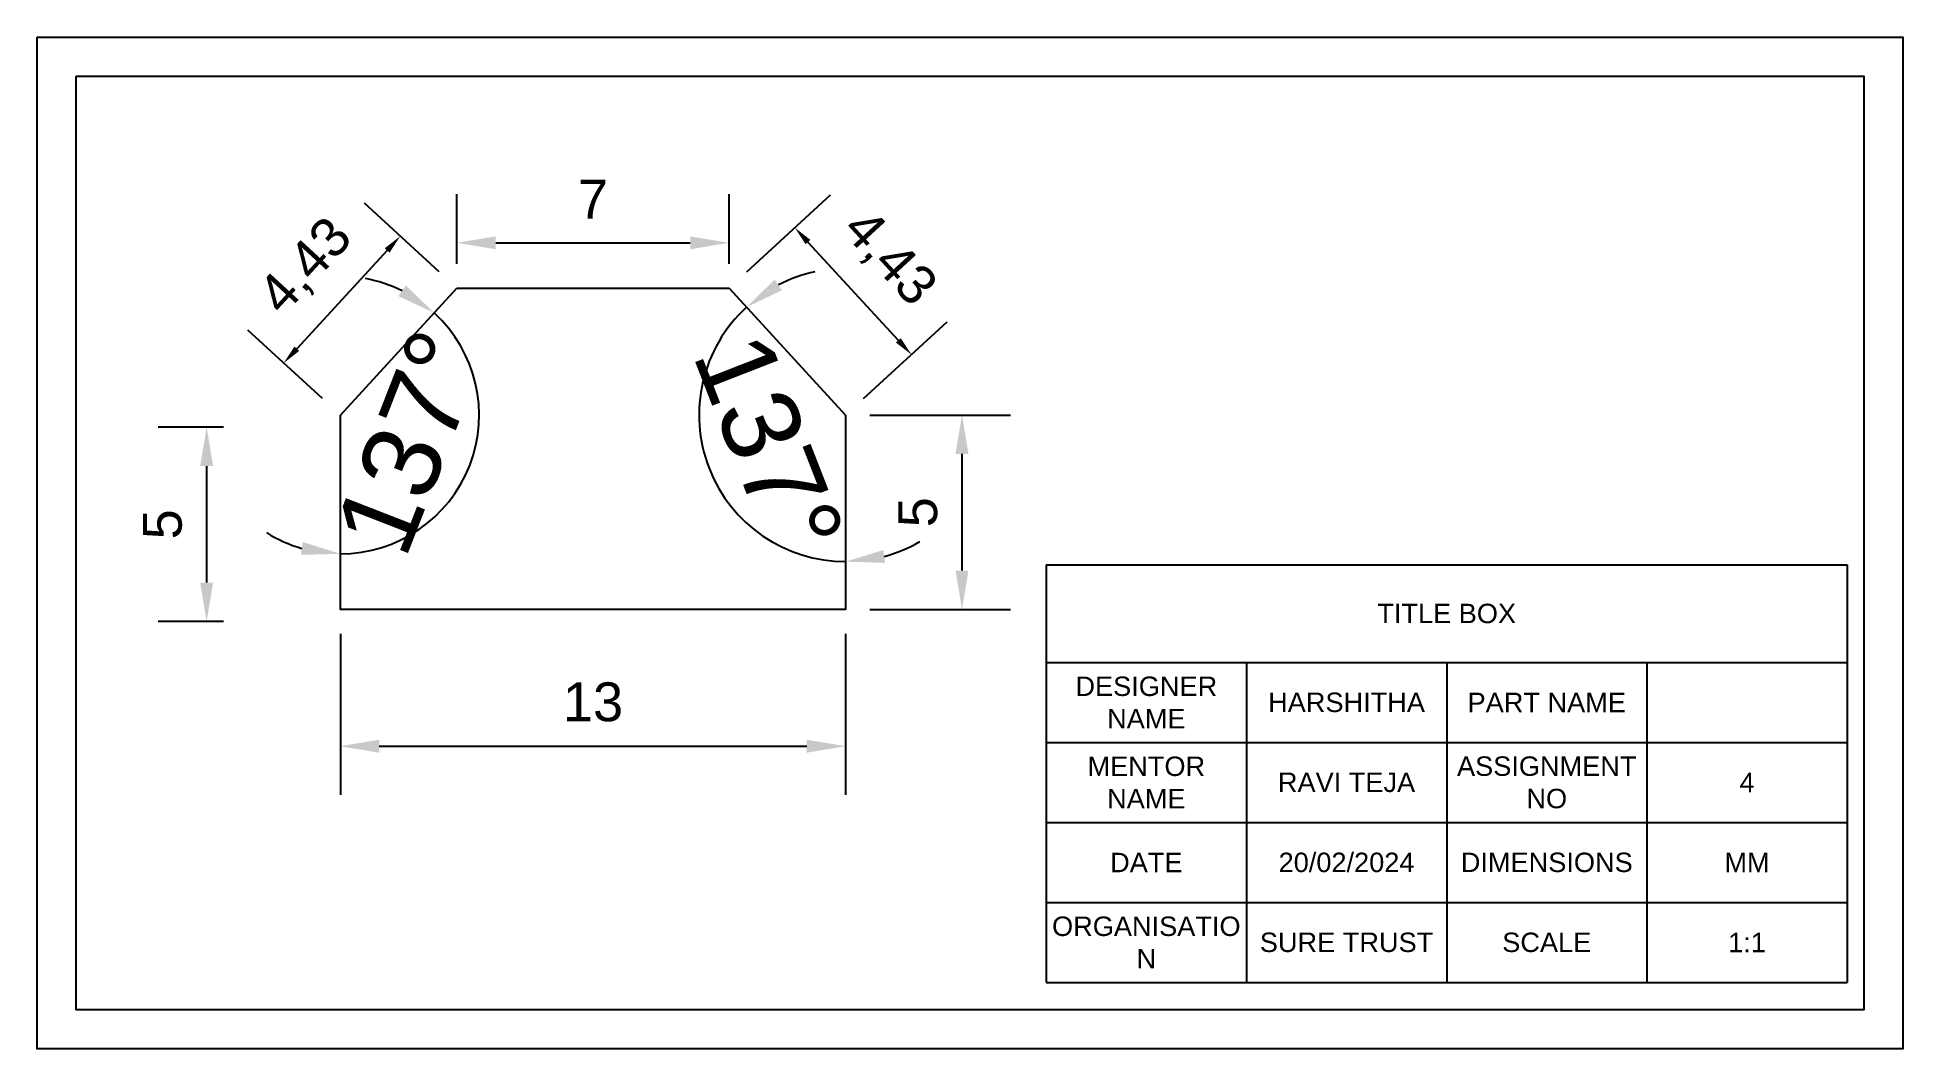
# Model space of a CAD drawing. Header units: millimetres. Extents: x 1970 to 3126, y 1146 to 1317.
# Drawn here: x 1969.91 to 2017.9, y 1202.99 to 1229.01 of the extents above; entities that cross this region are included whole.
import ezdxf

# ---------------------------------------------------------------- set-up
doc = ezdxf.new("R2010")
doc.units = ezdxf.units.MM
doc.styles.get("Standard").update_dxf_attribs({"font": 'arial.ttf'})
doc.dimstyles.new('ISO-25', dxfattribs={"dimtxt": 2, "dimasz": 1, "dimexe": 1.25, "dimexo": 0.625, "dimtad": 1, "dimtxsty": 'Standard', "dimcen": 2.5, "dimadec": 0, "dimazin": 0, "dimtfac": 1, "dimtmove": 0, "dimatfit": 3, "dimfxl": 1, "dimarcsym": 0})

msp = doc.modelspace()

# ---------------------------------------------------------------- texts
at = {"char_height": 0.5, "attachment_point": 5}
for s, width, insert in [('TITLE BOX', 20.60503, (2006.172, 1214.183)), ('DESIGNER NAME', 5.15126, (1998.445, 1211.896)), ('HARSHITHA', 5.15126, (2003.596, 1211.896)), ('PART NAME', 5.15126, (2008.747, 1211.896)), ('MENTOR \\PNAME', 5.15126, (1998.445, 1209.837)), ('ASSIGNMENT NO', 5.15126, (2008.747, 1209.837)), ('RAVI TEJA', 5.15126, (2003.596, 1209.837)), ('4', 5.15126, (2013.899, 1209.837)), ('DATE', 5.15126, (1998.445, 1207.778)), ('20/02/2024', 5.15126, (2003.596, 1207.778)), ('DIMENSIONS', 5.15126, (2008.747, 1207.778)), ('MM', 5.15126, (2013.899, 1207.778)), ('ORGANISATIO\\PN', 5.15126, (1998.445, 1205.72)), ('SURE TRUST', 5.15126, (2003.596, 1205.72)), ('SCALE', 5.15126, (2008.747, 1205.72)), ('1:1', 5.15126, (2013.899, 1205.72))]:
    msp.add_mtext_dynamic_manual_height_columns(s, width=width, gutter_width=12.5, heights=[0], dxfattribs=dict(at, insert=insert))

# ---------------------------------------------------------------- blocks, each defined once
blk = doc.blocks.new('*D11')
at = {"color": 0, "linetype": 'Continuous', "lineweight": -2, "transparency": 16777216}
for p, q in [((1980.71, 1223.181), (1980.71, 1224.974)), ((1981.71, 1223.724), (1986.71, 1223.724))]:
    blk.add_line(p, q, dxfattribs=at)
at = {"color": 0, "lineweight": -2, "transparency": 16777216}
blk.add_line((1987.71, 1223.181), (1987.71, 1224.974), dxfattribs=at)
at = {"color": 0, "transparency": 16777216}
for points in [[(1981.71, 1223.891), (1981.71, 1223.558), (1980.71, 1223.724)], [(1986.71, 1223.891), (1986.71, 1223.558), (1987.71, 1223.724)]]:
    blk.add_solid(points, dxfattribs=at)
at = {"layer": 'Defpoints', "color": 0, "transparency": 16777216}
for p in [(1987.71, 1223.724), (1980.71, 1222.556), (1987.71, 1222.556)]:
    blk.add_point(p, dxfattribs=at)
at = {"color": 0, "transparency": 16777216, "insert": (1984.21, 1224.849), "char_height": 1, "attachment_point": 5}
blk.add_mtext('7', dxfattribs=at)
blk = doc.blocks.new('*D12')
at = {"color": 0, "linetype": 'Continuous', "lineweight": -2, "transparency": 16777216}
for p, q in [((1988.17, 1222.979), (1990.323, 1224.958)), ((1989.741, 1223.744), (1992.065, 1221.215))]:
    blk.add_line(p, q, dxfattribs=at)
at = {"color": 0, "lineweight": -2, "transparency": 16777216}
blk.add_line((1991.17, 1219.714), (1993.323, 1221.693), dxfattribs=at)
at = {"color": 0, "transparency": 16777216}
for points in [[(1989.803, 1223.801), (1989.68, 1223.688), (1989.403, 1224.112)], [(1992.126, 1221.272), (1992.003, 1221.159), (1992.403, 1220.847)]]:
    blk.add_solid(points, dxfattribs=at)
at = {"layer": 'Defpoints', "color": 0, "transparency": 16777216}
for p in [(1987.71, 1222.556), (1992.403, 1220.847), (1990.71, 1219.291)]:
    blk.add_point(p, dxfattribs=at)
at = {"color": 0, "transparency": 16777216, "insert": (1991.806, 1223.309), "char_height": 1, "attachment_point": 5, "rotation": 312.5763}
blk.add_mtext('4,43', dxfattribs=at)
blk = doc.blocks.new('*D13')
at = {"color": 0, "linetype": 'Continuous', "lineweight": -2, "transparency": 16777216}
for p, q in [((1980.249, 1222.979), (1978.332, 1224.741)), ((1978.914, 1223.527), (1976.59, 1220.999))]:
    blk.add_line(p, q, dxfattribs=at)
at = {"color": 0, "lineweight": -2, "transparency": 16777216}
blk.add_line((1977.249, 1219.714), (1975.332, 1221.476), dxfattribs=at)
at = {"color": 0, "transparency": 16777216}
for points in [[(1978.852, 1223.584), (1978.975, 1223.471), (1979.252, 1223.896)], [(1976.529, 1221.055), (1976.652, 1220.942), (1976.252, 1220.63)]]:
    blk.add_solid(points, dxfattribs=at)
at = {"layer": 'Defpoints', "color": 0, "transparency": 16777216}
for p in [(1980.71, 1222.556), (1976.252, 1220.63), (1977.71, 1219.291)]:
    blk.add_point(p, dxfattribs=at)
at = {"color": 0, "transparency": 16777216, "insert": (1976.849, 1223.092), "char_height": 1, "attachment_point": 5, "rotation": 47.4237}
blk.add_mtext('4,43', dxfattribs=at)
blk = doc.blocks.new('*D14')
at = {"color": 0, "linetype": 'Continuous', "lineweight": -2, "transparency": 16777216}
for p, q in [((1974.706, 1218.98), (1973.02, 1218.98)), ((1974.27, 1217.98), (1974.27, 1214.98))]:
    blk.add_line(p, q, dxfattribs=at)
at = {"color": 0, "lineweight": -2, "transparency": 16777216}
blk.add_line((1974.706, 1213.98), (1973.02, 1213.98), dxfattribs=at)
at = {"color": 0, "transparency": 16777216}
for points in [[(1974.103, 1217.98), (1974.437, 1217.98), (1974.27, 1218.98)], [(1974.103, 1214.98), (1974.437, 1214.98), (1974.27, 1213.98)]]:
    blk.add_solid(points, dxfattribs=at)
at = {"layer": 'Defpoints', "color": 0, "transparency": 16777216}
for p in [(1975.331, 1218.98), (1974.27, 1213.98), (1975.331, 1213.98)]:
    blk.add_point(p, dxfattribs=at)
at = {"color": 0, "transparency": 16777216, "insert": (1973.136, 1216.48), "char_height": 1, "attachment_point": 5, "rotation": 90}
blk.add_mtext('5', dxfattribs=at)
blk = doc.blocks.new('*D15')
at = {"color": 0, "linetype": 'Continuous', "lineweight": -2, "transparency": 16777216}
for p, q in [((1977.71, 1213.666), (1977.71, 1209.52)), ((1978.71, 1210.77), (1989.71, 1210.77))]:
    blk.add_line(p, q, dxfattribs=at)
at = {"color": 0, "lineweight": -2, "transparency": 16777216}
blk.add_line((1990.71, 1213.666), (1990.71, 1209.52), dxfattribs=at)
at = {"color": 0, "transparency": 16777216}
for points in [[(1978.71, 1210.937), (1978.71, 1210.603), (1977.71, 1210.77)], [(1989.71, 1210.937), (1989.71, 1210.603), (1990.71, 1210.77)]]:
    blk.add_solid(points, dxfattribs=at)
at = {"layer": 'Defpoints', "color": 0, "transparency": 16777216}
for p in [(1977.71, 1214.291), (1990.71, 1214.291), (1990.71, 1210.77)]:
    blk.add_point(p, dxfattribs=at)
at = {"color": 0, "transparency": 16777216, "insert": (1984.21, 1211.906), "char_height": 1, "attachment_point": 5}
blk.add_mtext('13', dxfattribs=at)
blk = doc.blocks.new('*D16')
at = {"color": 0, "linetype": 'Continuous', "lineweight": -2, "transparency": 16777216}
for p, q in [((1991.335, 1219.291), (1994.953, 1219.291)), ((1993.703, 1218.291), (1993.703, 1215.291))]:
    blk.add_line(p, q, dxfattribs=at)
at = {"color": 0, "lineweight": -2, "transparency": 16777216}
blk.add_line((1991.335, 1214.291), (1994.953, 1214.291), dxfattribs=at)
at = {"color": 0, "transparency": 16777216}
for points in [[(1993.537, 1218.291), (1993.87, 1218.291), (1993.703, 1219.291)], [(1993.537, 1215.291), (1993.87, 1215.291), (1993.703, 1214.291)]]:
    blk.add_solid(points, dxfattribs=at)
at = {"layer": 'Defpoints', "color": 0, "transparency": 16777216}
for p in [(1990.71, 1219.291), (1990.71, 1214.291), (1993.703, 1214.291)]:
    blk.add_point(p, dxfattribs=at)
at = {"color": 0, "transparency": 16777216, "insert": (1992.57, 1216.791), "char_height": 1, "attachment_point": 5, "rotation": 90}
blk.add_mtext('5', dxfattribs=at)
blk = doc.blocks.new('*D39')
at = {"color": 0, "linetype": 'Continuous', "lineweight": -2, "transparency": 16777216}
for start, end in [(63.5202, 79.6167), (270, 47.4237), (237.807, 253.9035)]:
    blk.add_arc((1977.71, 1219.291), 3.571, start, end, dxfattribs=at)
at = {"color": 0, "transparency": 16777216}
for points in [[(1979.396, 1222.625), (1979.207, 1222.351), (1980.126, 1221.921)], [(1976.743, 1216.025), (1976.696, 1215.695), (1977.71, 1215.72)]]:
    blk.add_solid(points, dxfattribs=at)
at = {"layer": 'Defpoints', "color": 0, "transparency": 16777216}
for p in [(1980.71, 1222.556), (1977.71, 1219.291), (1977.71, 1219.291), (1980.27, 1216.802), (1977.71, 1214.291)]:
    blk.add_point(p, dxfattribs=at)
at = {"color": 0, "transparency": 16777216, "insert": (1979.503, 1218.593), "char_height": 2, "attachment_point": 5, "rotation": 68.7118}
blk.add_mtext('137°', dxfattribs=at)
blk = doc.blocks.new('*D40')
at = {"color": 0, "linetype": 'Continuous', "lineweight": -2, "transparency": 16777216}
for start, end in [(102.1005, 117.3384), (132.5763, 270), (285.2379, 300.4759)]:
    blk.add_arc((1990.71, 1219.291), 3.771, start, end, dxfattribs=at)
at = {"color": 0, "transparency": 16777216}
for points in [[(1989.073, 1222.505), (1988.882, 1222.778), (1988.158, 1222.068)], [(1991.723, 1215.488), (1991.679, 1215.818), (1990.71, 1215.52)]]:
    blk.add_solid(points, dxfattribs=at)
at = {"layer": 'Defpoints', "color": 0, "transparency": 16777216}
for p in [(1987.71, 1222.556), (1986.94, 1219.398), (1990.71, 1219.291), (1990.71, 1219.291), (1990.71, 1214.291)]:
    blk.add_point(p, dxfattribs=at)
at = {"color": 0, "transparency": 16777216, "insert": (1988.73, 1218.52), "char_height": 2, "attachment_point": 5, "rotation": 291.2882}
blk.add_mtext('137°', dxfattribs=at)
blk = doc.blocks.new('*T41')
at = {"color": 0, "linetype": 'ByBlock', "lineweight": -2, "transparency": 16777216}
for p, q in [((0, 0), (20.605, 0)), ((0, 0), (0, -10.75)), ((20.605, 0), (20.605, -10.75)), ((0, -2.516), (20.605, -2.516)), ((5.151, -2.516), (5.151, -10.75)), ((10.303, -2.516), (10.303, -10.75)), ((15.454, -2.516), (15.454, -10.75)), ((0, -4.575), (20.605, -4.575)), ((0, -6.633), (20.605, -6.633)), ((0, -8.692), (20.605, -8.692)), ((0, -10.75), (20.605, -10.75))]:
    blk.add_line(p, q, dxfattribs=at)

# ---------------------------------------------------------------- dimensions: what is measured, and where the dimension line sits
for base, p1, p2, picture, middle in [((1987.71, 1223.724), (1980.71, 1222.556), (1987.71, 1222.556), '*D11', (1984.21, 1224.849)), ((1990.71, 1210.77), (1977.71, 1214.291), (1990.71, 1214.291), '*D15', (1984.21, 1211.906))]:
    dim = msp.add_linear_dim(base=base, p1=p1, p2=p2, dimstyle='ISO-25', override={"dimtxt": 1})
    dim.commit()
    dim.dimension.update_dxf_attribs({"geometry": picture, "text_midpoint": middle})
for p1, p2, distance, picture, middle in [((1980.71, 1222.556), (1977.71, 1219.291), -1.979, '*D13', (1976.849, 1223.092)), ((1987.71, 1222.556), (1990.71, 1219.291), 2.3, '*D12', (1991.806, 1223.309))]:
    dim = msp.add_aligned_dim(p1=p1, p2=p2, distance=distance, dimstyle='ISO-25', override={"dimtxt": 1, "dimasz": 0.5})
    dim.commit()
    dim.dimension.update_dxf_attribs({"geometry": picture, "text_midpoint": middle})
for base, line1, line2, picture, middle in [((1980.27, 1216.802), ((1977.71, 1214.291), (1977.71, 1219.291)), ((1977.71, 1219.291), (1980.71, 1222.556)), '*D39', (1979.503, 1218.593)), ((1986.94, 1219.398), ((1990.71, 1219.291), (1990.71, 1214.291)), ((1987.71, 1222.556), (1990.71, 1219.291)), '*D40', (1988.73, 1218.52))]:
    dim = msp.add_angular_dim_2l(base=base, line1=line1, line2=line2, dimstyle='ISO-25')
    dim.commit()
    dim.dimension.update_dxf_attribs({"geometry": picture, "text_midpoint": middle})
for base, p1, p2, picture, middle in [((1974.27, 1213.98), (1975.331, 1218.98), (1975.331, 1213.98), '*D14', (1973.136, 1216.48)), ((1993.703, 1214.291), (1990.71, 1219.291), (1990.71, 1214.291), '*D16', (1992.57, 1216.791))]:
    dim = msp.add_linear_dim(base=base, p1=p1, p2=p2, angle=90, dimstyle='ISO-25', override={"dimtxt": 1})
    dim.commit()
    dim.dimension.update_dxf_attribs({"geometry": picture, "text_midpoint": middle})

# ---------------------------------------------------------------- linework, layer by layer
for p, q in [((1977.71, 1219.291), (1980.71, 1222.556)), ((1980.71, 1222.556), (1987.71, 1222.556)), ((1987.71, 1222.556), (1990.71, 1219.291))]:
    msp.add_line(p, q)
for points in [[(1969.914, 1229.013), (2017.904, 1229.013), (2017.904, 1202.986), (1969.914, 1202.986)], [(1970.914, 1228.013), (2016.904, 1228.013), (2016.904, 1203.986), (1970.914, 1203.986)]]:
    msp.add_lwpolyline(points, close=True)
msp.add_lwpolyline([(1990.71, 1219.291), (1990.71, 1214.291), (1977.71, 1214.291), (1977.71, 1219.291)])

# ---------------------------------------------------------------- block references
msp.add_blockref('*T41', (1995.869, 1215.441))

msp.set_redraw_order([(e.dxf.handle, doc.entitydb.next_handle()) for e in msp.query("TEXT MTEXT ATTDEF DIMENSION ARC_DIMENSION")])  # texts and dimensions are drawn at this point

doc.saveas('drawing.dxf')
